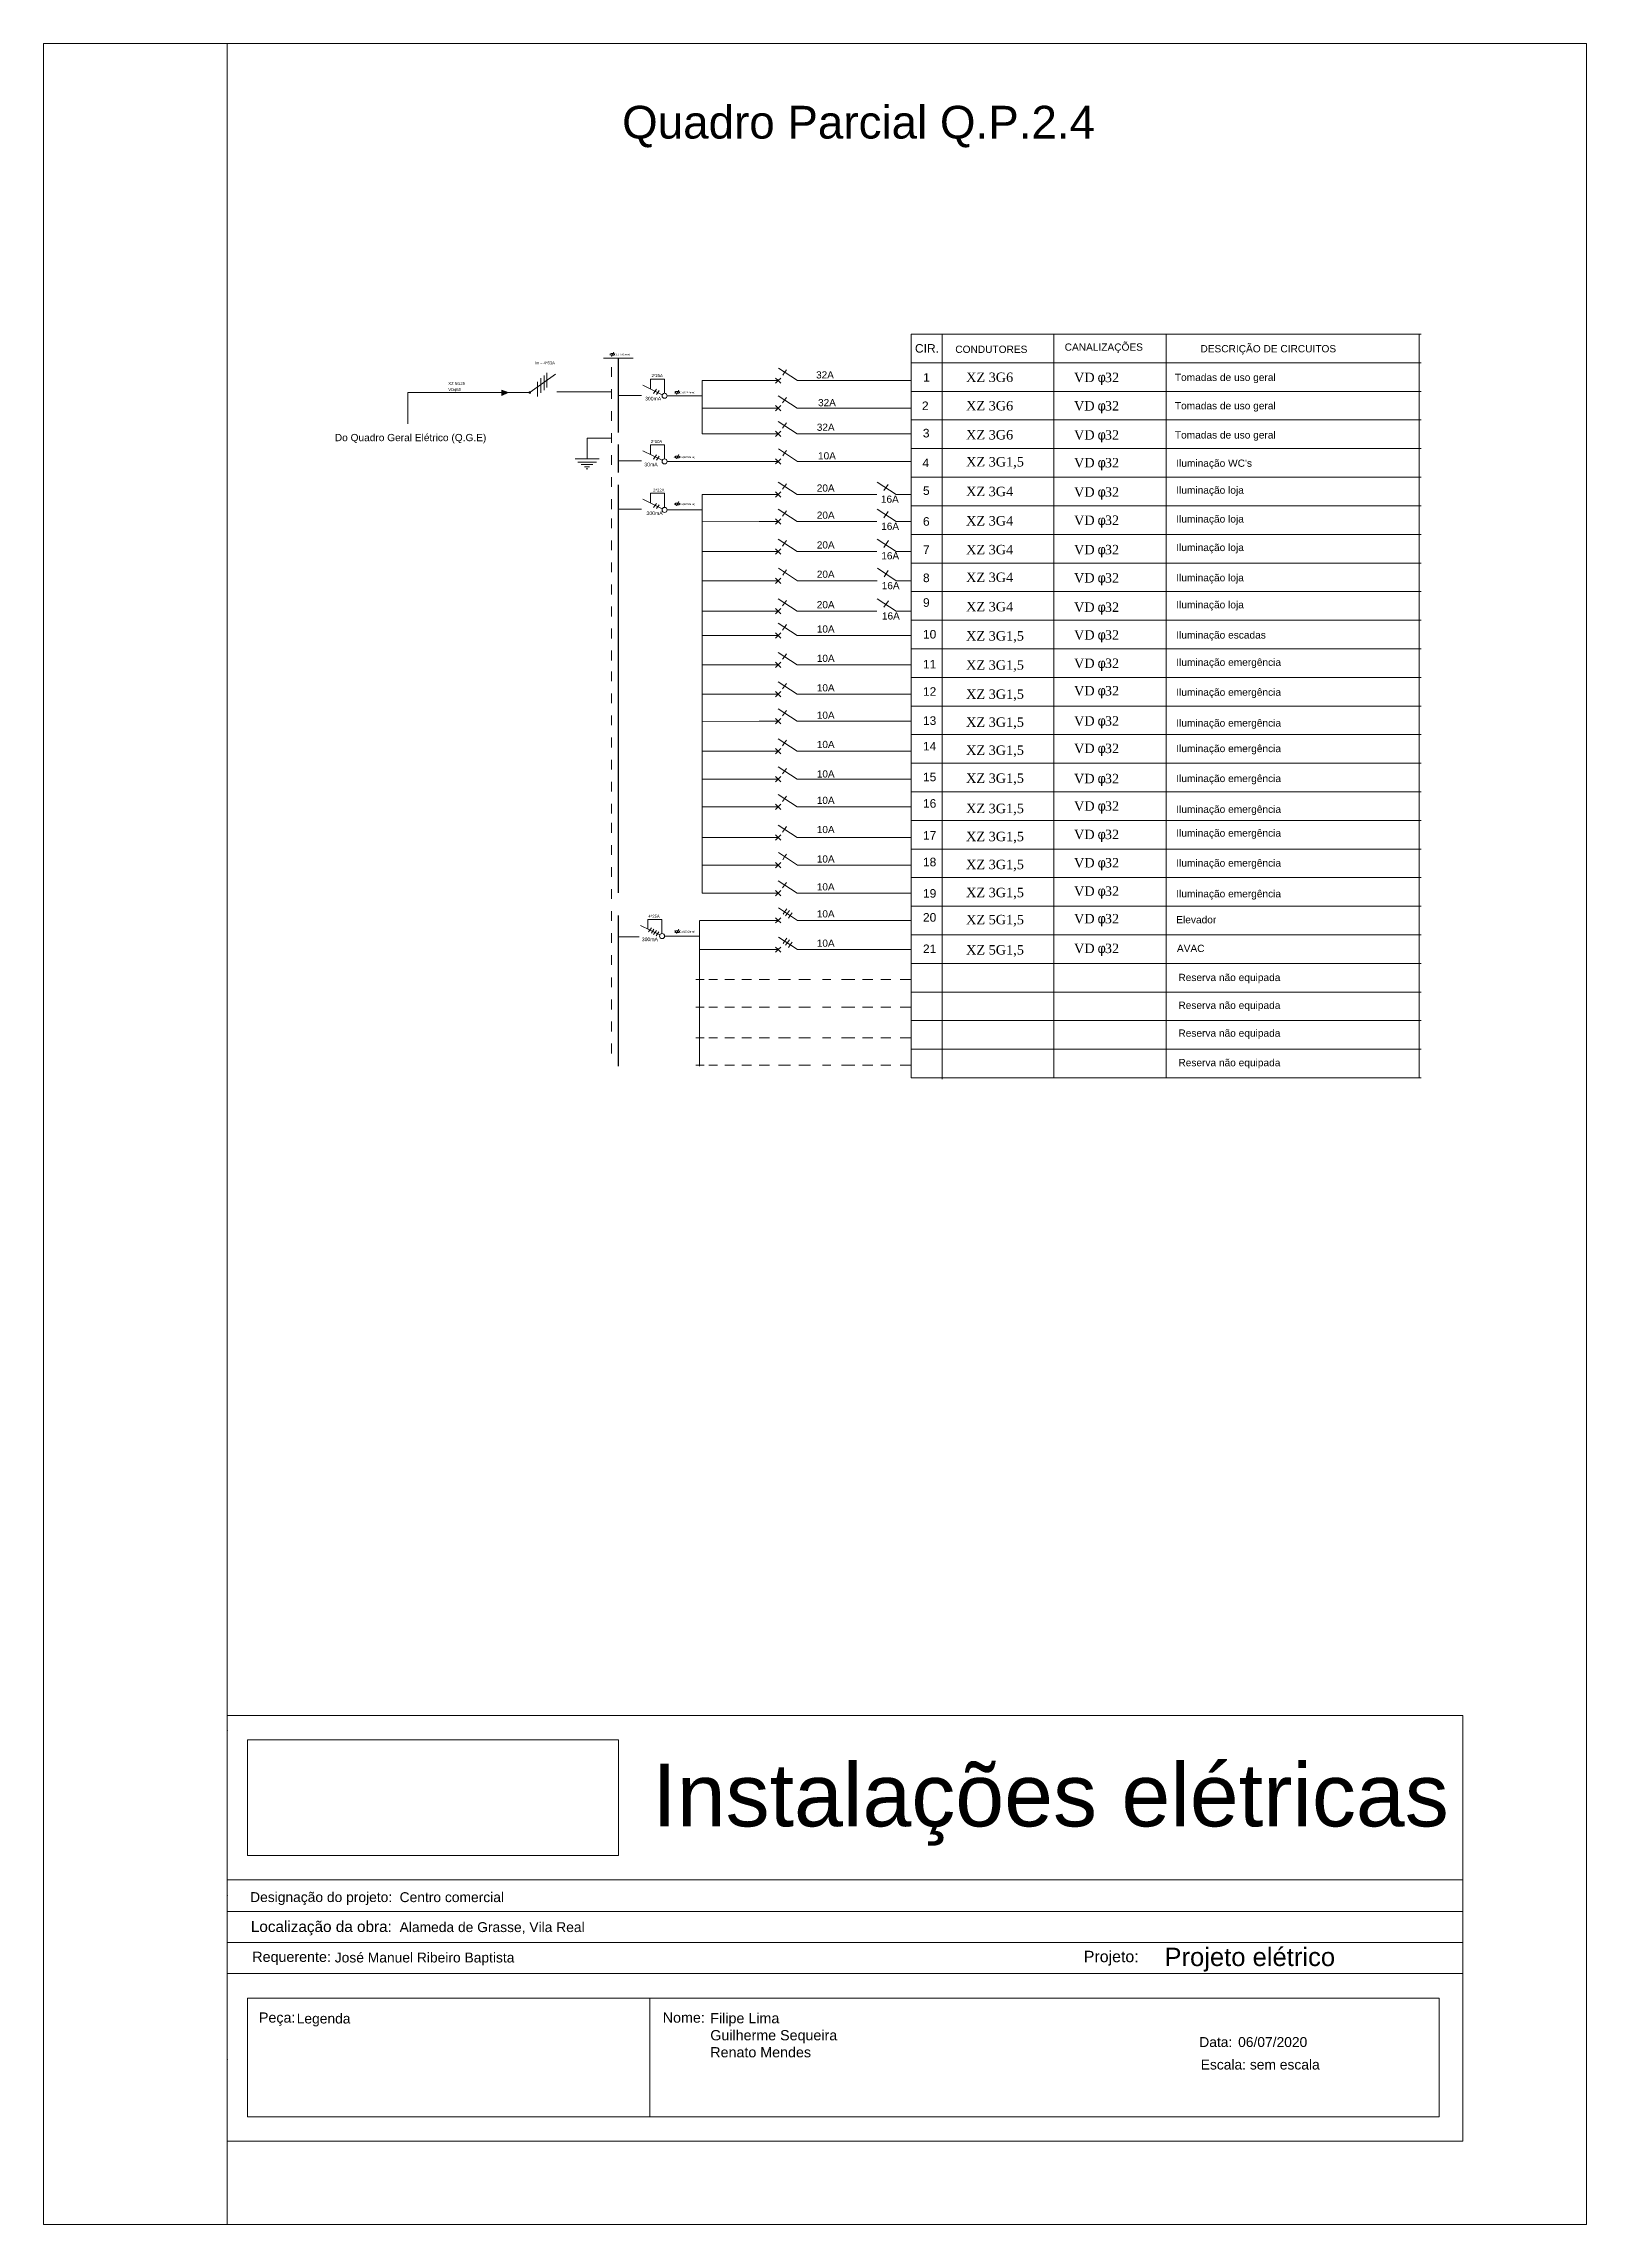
# Model space of a CAD drawing. Extents: x -17539 to 1421, y -3169 to 802964.
# Drawn here: x 700.7 to 721.7, y 347.31 to 377.01 of the extents above; entities that cross this region are included whole.
import ezdxf
from ezdxf.enums import TextEntityAlignment as Align

# ---------------------------------------------------------------- set-up
doc = ezdxf.new("R2010")
doc.units = 0
doc.header["$LTSCALE"] = 25
doc.header["$MEASUREMENT"] = 0
doc.linetypes.add('TRACO_PONTO', pattern=[500, 300, -100, 0.1, -99.9])
doc.layers.get('0').update_dxf_attribs({"lineweight": 9})
doc.styles.add('MtXpl_Symbol', font='symbol.ttf')
doc.styles.add('MtXpl_Times_New_Roma', font='times.ttf')
doc.styles.add('ROMANS', font='arial.ttf')
doc.styles.get("Standard").update_dxf_attribs({"font": 'arial.ttf'})

msp = doc.modelspace()

# ---------------------------------------------------------------- texts
at = {"style": 'ROMANS'}
for s, p in [('5      Cu(15X5mm)', (708.539, 372.775)), ('3      Cu(12X2mm)', (709.422, 372.258)), ('3      Cu(12X2mm)', (709.422, 371.379)), ('3      Cu(12X2mm)', (709.422, 370.739)), ('5      Cu(12X2mm)', (709.422, 364.915))]:
    msp.add_text(s, height=0.02538, dxfattribs=at).set_placement(p, align=Align.MIDDLE_CENTER)
for s, height, style, p in [('CIR.', 0.1168, 'ROMANS', (712.561, 372.8)), ('CONDUTORES', 0.0988, 'ROMANS', (713.11, 372.797)), ('CANALIZAÇÕES', 0.09875, 'ROMANS', (714.599, 372.827)), ('DESCRIÇÃO DE CIRCUITOS', 0.09875, 'ROMANS', (716.447, 372.805)), ('In = 4*63A ', 0.04037, 'ROMANS', (707.394, 372.642)), ('2*25A', 0.0404, 'ROMANS', (708.975, 372.468)), ('32A', 0.0974, 'ROMANS', (711.215, 372.449)), ('1', 0.117, 'ROMANS', (712.672, 372.404)), ('XZ 3G6', 0.1285, 'MtXpl_Times_New_Roma', (713.257, 372.401)), ('VD ', 0.1285, 'MtXpl_Times_New_Roma', (714.726, 372.399)), ('f', 0.129, 'MtXpl_Symbol', (715.047, 372.399)), ('32', 0.1285, 'MtXpl_Times_New_Roma', (715.146, 372.399)), ('Tomadas de uso geral', 0.09875, 'ROMANS', (716.099, 372.415)), (' VDϕ50', 0.0404, 'ROMANS', (706.193, 372.277)), (' XZ 5G25', 0.0404, 'ROMANS', (706.193, 372.36)), ('32A', 0.0974, 'ROMANS', (711.242, 372.071)), ('XZ 3G6', 0.1285, 'MtXpl_Times_New_Roma', (713.257, 372.014)), ('32', 0.1285, 'MtXpl_Times_New_Roma', (715.146, 372.012)), ('2', 0.117, 'ROMANS', (712.656, 372.018)), ('VD ', 0.1285, 'MtXpl_Times_New_Roma', (714.726, 372.012)), ('f', 0.129, 'MtXpl_Symbol', (715.047, 372.012)), ('Tomadas de uso geral', 0.09875, 'ROMANS', (716.099, 372.028)), ('Do Quadro Geral Elétrico (Q.G.E)', 0.09875, 'ROMANS', (704.664, 371.595)), ('2*10A', 0.0404, 'ROMANS', (708.966, 371.571)), ('32A', 0.0974, 'ROMANS', (711.225, 371.736)), ('3', 0.117, 'ROMANS', (712.668, 371.646)), ('XZ 3G6', 0.1285, 'MtXpl_Times_New_Roma', (713.257, 371.618)), ('VD ', 0.1285, 'MtXpl_Times_New_Roma', (714.726, 371.616)), ('f', 0.129, 'MtXpl_Symbol', (715.047, 371.616)), ('32', 0.1285, 'MtXpl_Times_New_Roma', (715.146, 371.616)), ('Tomadas de uso geral', 0.09875, 'ROMANS', (716.099, 371.631)), ('10A', 0.0974, 'ROMANS', (711.242, 371.347)), ('4', 0.117, 'ROMANS', (712.662, 371.241)), ('XZ 3G1,5', 0.1285, 'MtXpl_Times_New_Roma', (713.257, 371.25)), ('VD ', 0.1285, 'MtXpl_Times_New_Roma', (714.726, 371.238)), ('f', 0.129, 'MtXpl_Symbol', (715.047, 371.238)), ('32', 0.1285, 'MtXpl_Times_New_Roma', (715.146, 371.238)), ("Iluminação WC's", 0.09875, 'ROMANS', (716.118, 371.246)), ('20A', 0.0974, 'ROMANS', (711.225, 370.908)), ('5', 0.117, 'ROMANS', (712.67, 370.863)), ('XZ 3G4', 0.1285, 'MtXpl_Times_New_Roma', (713.257, 370.846)), ('VD ', 0.1285, 'MtXpl_Times_New_Roma', (714.726, 370.839)), ('32', 0.1285, 'MtXpl_Times_New_Roma', (715.146, 370.839)), ('Iluminação loja', 0.09875, 'ROMANS', (716.118, 370.879)), ('2*32A', 0.0404, 'ROMANS', (708.996, 370.907)), ('16A', 0.0974, 'ROMANS', (712.098, 370.757)), ('f', 0.129, 'MtXpl_Symbol', (715.047, 370.839)), ('20A', 0.0974, 'ROMANS', (711.225, 370.539)), ('16A', 0.0974, 'ROMANS', (712.102, 370.387)), ('6', 0.117, 'ROMANS', (712.67, 370.443)), ('XZ 3G4', 0.1285, 'MtXpl_Times_New_Roma', (713.257, 370.446)), ('VD ', 0.1285, 'MtXpl_Times_New_Roma', (714.726, 370.454)), ('f', 0.129, 'MtXpl_Symbol', (715.047, 370.454)), ('32', 0.1285, 'MtXpl_Times_New_Roma', (715.146, 370.454)), ('Iluminação loja', 0.09875, 'ROMANS', (716.118, 370.487)), ('20A', 0.0974, 'ROMANS', (711.225, 370.133)), ('16A', 0.0974, 'ROMANS', (712.103, 369.986)), ('7', 0.117, 'ROMANS', (712.67, 370.059)), ('XZ 3G4', 0.1285, 'MtXpl_Times_New_Roma', (713.257, 370.054)), ('VD ', 0.1285, 'MtXpl_Times_New_Roma', (714.726, 370.054)), ('f', 0.129, 'MtXpl_Symbol', (715.047, 370.054)), ('32', 0.1285, 'MtXpl_Times_New_Roma', (715.146, 370.054)), ('Iluminação loja', 0.09875, 'ROMANS', (716.118, 370.098)), ('20A', 0.0974, 'ROMANS', (711.225, 369.734)), ('8', 0.117, 'ROMANS', (712.67, 369.675)), ('XZ 3G4', 0.1285, 'MtXpl_Times_New_Roma', (713.257, 369.677)), ('VD ', 0.1285, 'MtXpl_Times_New_Roma', (714.726, 369.669)), ('f', 0.129, 'MtXpl_Symbol', (715.047, 369.669)), ('32', 0.1285, 'MtXpl_Times_New_Roma', (715.146, 369.669)), ('Iluminação loja', 0.09875, 'ROMANS', (716.118, 369.686)), ('16A', 0.0974, 'ROMANS', (712.109, 369.579)), ('20A', 0.0974, 'ROMANS', (711.225, 369.319)), ('16A', 0.0974, 'ROMANS', (712.112, 369.166)), ('9', 0.117, 'ROMANS', (712.67, 369.339)), ('XZ 3G4', 0.1285, 'MtXpl_Times_New_Roma', (713.257, 369.277)), ('VD ', 0.1285, 'MtXpl_Times_New_Roma', (714.726, 369.27)), ('f', 0.129, 'MtXpl_Symbol', (715.047, 369.27)), ('32', 0.1285, 'MtXpl_Times_New_Roma', (715.146, 369.27)), ('Iluminação loja', 0.09875, 'ROMANS', (716.118, 369.319)), ('10A', 0.0974, 'ROMANS', (711.225, 368.988)), ('10', 0.1168, 'ROMANS', (712.67, 368.907)), ('XZ 3G1,5', 0.1285, 'MtXpl_Times_New_Roma', (713.257, 368.879)), ('VD ', 0.1285, 'MtXpl_Times_New_Roma', (714.726, 368.892)), ('f', 0.129, 'MtXpl_Symbol', (715.047, 368.892)), ('32', 0.1285, 'MtXpl_Times_New_Roma', (715.146, 368.892)), ('Iluminação escadas', 0.09875, 'ROMANS', (716.118, 368.907)), ('10A', 0.0974, 'ROMANS', (711.225, 368.589)), ('11', 0.1168, 'ROMANS', (712.67, 368.499)), ('XZ 3G1,5', 0.1285, 'MtXpl_Times_New_Roma', (713.257, 368.482)), ('VD ', 0.1285, 'MtXpl_Times_New_Roma', (714.726, 368.506)), ('f', 0.129, 'MtXpl_Symbol', (715.047, 368.506)), ('32', 0.1285, 'MtXpl_Times_New_Roma', (715.146, 368.506)), ('Iluminação emergência', 0.09875, 'ROMANS', (716.118, 368.535)), ('10A', 0.0974, 'ROMANS', (711.225, 368.188)), ('12', 0.1168, 'ROMANS', (712.67, 368.127)), ('XZ 3G1,5', 0.1285, 'MtXpl_Times_New_Roma', (713.257, 368.085)), ('VD ', 0.1285, 'MtXpl_Times_New_Roma', (714.726, 368.132)), ('f', 0.129, 'MtXpl_Symbol', (715.047, 368.132)), ('32', 0.1285, 'MtXpl_Times_New_Roma', (715.146, 368.132)), ('Iluminação emergência', 0.09875, 'ROMANS', (716.118, 368.127)), ('10A', 0.0974, 'ROMANS', (711.225, 367.814)), ('13', 0.1168, 'ROMANS', (712.67, 367.731)), ('XZ 3G1,5', 0.1285, 'MtXpl_Times_New_Roma', (713.257, 367.704)), ('VD ', 0.1285, 'MtXpl_Times_New_Roma', (714.726, 367.721)), ('f', 0.129, 'MtXpl_Symbol', (715.047, 367.721)), ('32', 0.1285, 'MtXpl_Times_New_Roma', (715.146, 367.721)), ('Iluminação emergência', 0.09875, 'ROMANS', (716.118, 367.708)), ('10A', 0.0974, 'ROMANS', (711.225, 367.416)), ('14', 0.1168, 'ROMANS', (712.67, 367.383)), ('XZ 3G1,5', 0.1285, 'MtXpl_Times_New_Roma', (713.257, 367.322)), ('VD ', 0.1285, 'MtXpl_Times_New_Roma', (714.726, 367.347)), ('f', 0.129, 'MtXpl_Symbol', (715.047, 367.347)), ('32', 0.1285, 'MtXpl_Times_New_Roma', (715.146, 367.347)), ('Iluminação emergência', 0.09875, 'ROMANS', (716.118, 367.36)), ('10A', 0.0974, 'ROMANS', (711.225, 367.014)), ('15', 0.1168, 'ROMANS', (712.67, 366.963)), ('XZ 3G1,5', 0.1285, 'MtXpl_Times_New_Roma', (713.257, 366.941)), ('VD ', 0.1285, 'MtXpl_Times_New_Roma', (714.726, 366.936)), ('f', 0.129, 'MtXpl_Symbol', (715.047, 366.936)), ('32', 0.1285, 'MtXpl_Times_New_Roma', (715.146, 366.936)), ('Iluminação emergência', 0.09875, 'ROMANS', (716.118, 366.952)), ('10A', 0.0974, 'ROMANS', (711.225, 366.655)), ('16', 0.1168, 'ROMANS', (712.67, 366.603)), ('XZ 3G1,5', 0.1285, 'MtXpl_Times_New_Roma', (713.257, 366.529)), ('VD ', 0.1285, 'MtXpl_Times_New_Roma', (714.726, 366.562)), ('f', 0.129, 'MtXpl_Symbol', (715.047, 366.562)), ('32', 0.1285, 'MtXpl_Times_New_Roma', (715.146, 366.562)), ('Iluminação emergência', 0.09875, 'ROMANS', (716.118, 366.533)), ('10A', 0.0974, 'ROMANS', (711.225, 366.257)), ('17', 0.1168, 'ROMANS', (712.67, 366.167)), ('XZ 3G1,5', 0.1285, 'MtXpl_Times_New_Roma', (713.257, 366.147)), ('VD ', 0.1285, 'MtXpl_Times_New_Roma', (714.726, 366.175)), ('f', 0.129, 'MtXpl_Symbol', (715.047, 366.175)), ('32', 0.1285, 'MtXpl_Times_New_Roma', (715.146, 366.175)), ('Iluminação emergência', 0.09875, 'ROMANS', (716.118, 366.209)), ('10A', 0.0974, 'ROMANS', (711.225, 365.856)), ('18', 0.1168, 'ROMANS', (712.67, 365.805)), ('VD ', 0.1285, 'MtXpl_Times_New_Roma', (714.726, 365.789)), ('32', 0.1285, 'MtXpl_Times_New_Roma', (715.146, 365.789)), ('Iluminação emergência', 0.09875, 'ROMANS', (716.118, 365.801)), ('XZ 3G1,5', 0.1285, 'MtXpl_Times_New_Roma', (713.257, 365.766)), ('f', 0.129, 'MtXpl_Symbol', (715.047, 365.789)), ('10A', 0.0974, 'ROMANS', (711.225, 365.477)), ('19', 0.1168, 'ROMANS', (712.67, 365.378)), ('XZ 3G1,5', 0.1285, 'MtXpl_Times_New_Roma', (713.257, 365.384)), ('VD ', 0.1285, 'MtXpl_Times_New_Roma', (714.726, 365.403)), ('f', 0.129, 'MtXpl_Symbol', (715.047, 365.403)), ('32', 0.1285, 'MtXpl_Times_New_Roma', (715.146, 365.403)), ('Iluminação emergência', 0.09875, 'ROMANS', (716.118, 365.382)), ('4*25A', 0.0404, 'ROMANS', (708.932, 365.104)), ('10A', 0.0974, 'ROMANS', (711.225, 365.109)), ('20', 0.1168, 'ROMANS', (712.67, 365.051)), ('XZ 5G1,5', 0.1285, 'MtXpl_Times_New_Roma', (713.257, 365.015)), ('VD ', 0.1285, 'MtXpl_Times_New_Roma', (714.726, 365.028)), ('f', 0.129, 'MtXpl_Symbol', (715.047, 365.028)), ('32', 0.1285, 'MtXpl_Times_New_Roma', (715.146, 365.028)), ('Elevador', 0.0988, 'ROMANS', (716.118, 365.029)), ('10A', 0.0974, 'ROMANS', (711.225, 364.71)), ('21', 0.1168, 'ROMANS', (712.67, 364.623)), ('XZ 5G1,5', 0.1285, 'MtXpl_Times_New_Roma', (713.257, 364.603)), ('VD ', 0.1285, 'MtXpl_Times_New_Roma', (714.726, 364.623)), ('f', 0.129, 'MtXpl_Symbol', (715.047, 364.623)), ('32', 0.1285, 'MtXpl_Times_New_Roma', (715.146, 364.623)), ('AVAC', 0.0988, 'ROMANS', (716.127, 364.638)), ('Reserva não equipada', 0.09875, 'ROMANS', (716.147, 364.242)), ('Reserva não equipada', 0.09875, 'ROMANS', (716.147, 363.863)), ('Reserva não equipada', 0.09875, 'ROMANS', (716.147, 363.484)), ('Reserva não equipada', 0.09875, 'ROMANS', (716.147, 363.082))]:
    msp.add_text(s, height=height, dxfattribs=dict(style=style)).set_placement(p)
at = {"attachment_point": 1}
for s, width, gutter_width, heights, insert, char_height in [('Quadro Parcial Q.P.2.4', 7.18653, 2.229, [1.009], (708.575, 376.162), 0.44575), ('Filipe Lima\\PGuilherme Sequeira\\PRenato Mendes', 1.91251, 0.695, [1.016], (709.775, 350.187), 0.13907)]:
    msp.add_mtext_dynamic_manual_height_columns(s, width=width, gutter_width=gutter_width, heights=heights, dxfattribs=dict(at, insert=insert, char_height=char_height))
for s, insert, char_height, width in [('300mA', (708.887, 372.199), 0.0496, 0.08125), ('30mA', (708.877, 371.302), 0.0496, 0.08125), ('300mA', (708.907, 370.638), 0.0496, 0.08125), ('300mA', (708.843, 364.835), 0.0496, 0.08125), ('Instalações elétricas', (708.986, 353.586), 0.85663, 10.8783), ('Designação do projeto:', (703.511, 351.834), 0.1346, 2.08364), ('Centro comercial', (705.546, 351.833), 0.1346, 2.08364), ('Localização da obra:', (703.521, 351.44), 0.14887, 2.30464), ('Alameda de Grasse, Vila Real', (705.546, 351.425), 0.1346, 2.83899), ('Projeto elétrico', (715.957, 351.077), 0.24933, 3.85974), ('Requerente:', (703.541, 351.023), 0.13907, 2.15283), ('José Manuel Ribeiro Baptista', (704.663, 351.011), 0.1346, 2.83899), ('Projeto:', (714.86, 351.035), 0.1549, 2.39854), ('Peça:', (703.631, 350.196), 0.1391, 2.15283), ('Legenda', (704.145, 350.18), 0.1346, 2.83899), ('Nome:', (709.128, 350.195), 0.1391, 0.56614), ('06/07/2020', (716.96, 349.86), 0.1346, 2.08364), ('Data:', (716.431, 349.86), 0.1346, 2.08364), ('Escala:', (716.451, 349.553), 0.1346, 2.08364), ('sem escala', (717.12, 349.553), 0.1346, 2.08364)]:
    msp.add_mtext(s, dxfattribs=dict(at, insert=insert, char_height=char_height, width=width))

# ---------------------------------------------------------------- hatches: boundary and pattern name
h = msp.add_hatch(color=256)
h.dxf.hatch_style = 1
h.paths.add_polyline_path([(706.937, 372.291), (706.937, 372.219), (707.022, 372.257)])

# ---------------------------------------------------------------- linework, layer by layer
for p, q in [((700.7, 377.009), (700.7, 347.309)), ((700.7, 377.009), (721.7, 377.009)), ((703.2, 377.009), (703.2, 347.309)), ((721.7, 377.009), (721.7, 347.309)), ((712.51, 373.054), (712.511, 370.714)), ((712.511, 373.054), (719.452, 373.054)), ((712.93, 373.055), (712.93, 370.714)), ((714.452, 373.044), (714.452, 370.714)), ((715.981, 373.054), (715.981, 370.714)), ((719.426, 373.054), (719.426, 370.714)), ((708.468, 372.788), (708.42, 372.788)), ((708.42, 372.764), (708.42, 372.788)), ((708.42, 372.764), (708.468, 372.764)), ((708.43, 372.749), (708.462, 372.808)), ((708.468, 372.764), (708.468, 372.788)), ((707.323, 372.262), (707.666, 372.507)), ((707.468, 372.452), (707.468, 372.253)), ((707.512, 372.489), (707.512, 372.29)), ((707.552, 372.526), (707.552, 372.327)), ((708.322, 372.724), (708.726, 372.724)), ((708.431, 372.604), (708.431, 372.471)), ((708.961, 372.307), (708.961, 372.44)), ((708.961, 372.44), (709.152, 372.44)), ((709.152, 372.44), (709.152, 372.247)), ((710.699, 372.419), (710.664, 372.455)), ((710.699, 372.419), (710.736, 372.455)), ((710.96, 372.419), (710.703, 372.588)), ((710.787, 372.53), (710.762, 372.493)), ((710.787, 372.53), (710.813, 372.566)), ((712.511, 372.663), (719.452, 372.663)), ((712.731, 372.663), (719.452, 372.663)), ((706.937, 372.257), (705.657, 372.257)), ((705.657, 372.257), (705.657, 371.831)), ((706.937, 372.291), (706.937, 372.219)), ((706.937, 372.291), (707.022, 372.257)), ((706.937, 372.219), (707.022, 372.257)), ((707.179, 372.257), (707.022, 372.257)), ((707.422, 372.402), (707.422, 372.204)), ((708.431, 372.304), (708.431, 372.171)), ((708.517, 372.216), (708.84, 372.216)), ((709.122, 372.228), (708.858, 372.358)), ((709.044, 372.302), (709.003, 372.245)), ((709.077, 372.284), (709.042, 372.23)), ((709.187, 372.213), (709.664, 372.213)), ((709.351, 372.271), (709.303, 372.271)), ((709.303, 372.247), (709.303, 372.271)), ((709.303, 372.247), (709.351, 372.247)), ((709.313, 372.232), (709.345, 372.291)), ((709.351, 372.247), (709.351, 372.271)), ((709.664, 372.419), (710.442, 372.419)), ((709.664, 372.419), (709.664, 371.695)), ((710.442, 372.419), (710.699, 372.419)), ((710.699, 372.419), (710.664, 372.383)), ((710.676, 372.395), (710.676, 372.395)), ((710.676, 372.395), (710.676, 372.395)), ((710.676, 372.395), (710.676, 372.395)), ((710.676, 372.395), (710.676, 372.395)), ((710.699, 372.419), (710.736, 372.383)), ((710.958, 372.044), (710.701, 372.213)), ((710.785, 372.154), (710.76, 372.118)), ((710.785, 372.154), (710.811, 372.191)), ((710.96, 372.419), (711.204, 372.419)), ((712.511, 372.419), (711.202, 372.419)), ((712.511, 372.273), (719.452, 372.273)), ((708.431, 372.004), (708.431, 371.871)), ((709.664, 372.043), (710.442, 372.043)), ((710.44, 372.044), (710.697, 372.044)), ((710.697, 372.044), (710.662, 372.08)), ((710.697, 372.044), (710.662, 372.008)), ((710.674, 372.02), (710.674, 372.02)), ((710.674, 372.02), (710.674, 372.02)), ((710.674, 372.02), (710.674, 372.02)), ((710.674, 372.02), (710.674, 372.02)), ((710.697, 372.044), (710.734, 372.08)), ((710.697, 372.044), (710.734, 372.008)), ((710.958, 371.696), (710.701, 371.865)), ((710.958, 372.044), (711.202, 372.044)), ((712.511, 372.044), (711.202, 372.044)), ((712.511, 371.884), (719.452, 371.884)), ((708.099, 371.354), (708.099, 371.638)), ((708.431, 371.638), (708.099, 371.638)), ((708.431, 371.704), (708.431, 371.571)), ((709.664, 371.695), (710.442, 371.696)), ((710.44, 371.696), (710.697, 371.696)), ((710.697, 371.696), (710.662, 371.732)), ((710.697, 371.696), (710.662, 371.66)), ((710.674, 371.673), (710.674, 371.673)), ((710.674, 371.673), (710.674, 371.673)), ((710.674, 371.673), (710.674, 371.673)), ((710.674, 371.673), (710.674, 371.673)), ((710.697, 371.696), (710.734, 371.732)), ((710.697, 371.696), (710.734, 371.66)), ((710.785, 371.807), (710.76, 371.77)), ((710.785, 371.807), (710.811, 371.844)), ((710.958, 371.696), (711.202, 371.696)), ((712.512, 371.696), (711.202, 371.696)), ((707.935, 371.354), (708.263, 371.354)), ((707.97, 371.311), (708.226, 371.311)), ((708.018, 371.277), (708.175, 371.277)), ((708.431, 371.404), (708.431, 371.271)), ((708.519, 371.328), (708.84, 371.328)), ((709.122, 371.335), (708.858, 371.465)), ((708.961, 371.414), (708.961, 371.547)), ((708.961, 371.547), (709.152, 371.547)), ((709.044, 371.409), (709.003, 371.352)), ((709.077, 371.391), (709.042, 371.337)), ((709.152, 371.547), (709.152, 371.354)), ((709.187, 371.32), (709.664, 371.32)), ((709.351, 371.392), (709.303, 371.392)), ((709.303, 371.368), (709.303, 371.392)), ((709.303, 371.368), (709.351, 371.368)), ((709.313, 371.353), (709.345, 371.412)), ((709.351, 371.368), (709.351, 371.392)), ((709.664, 371.32), (710.442, 371.32)), ((710.442, 371.32), (710.699, 371.32)), ((710.699, 371.32), (710.664, 371.356)), ((710.699, 371.32), (710.664, 371.285)), ((710.676, 371.297), (710.676, 371.297)), ((710.676, 371.297), (710.676, 371.297)), ((710.676, 371.297), (710.676, 371.297)), ((710.676, 371.297), (710.676, 371.297)), ((710.699, 371.32), (710.736, 371.356)), ((710.699, 371.32), (710.736, 371.284)), ((710.96, 371.32), (710.703, 371.49)), ((710.787, 371.431), (710.762, 371.395)), ((710.787, 371.431), (710.813, 371.468)), ((710.96, 371.32), (711.204, 371.32)), ((712.511, 371.32), (711.202, 371.32)), ((712.511, 371.494), (719.453, 371.494)), ((708.061, 371.247), (708.132, 371.247)), ((708.086, 371.219), (708.11, 371.219)), ((708.431, 371.104), (708.431, 370.971)), ((710.958, 370.869), (710.701, 371.038)), ((710.785, 370.979), (710.76, 370.943)), ((710.785, 370.979), (710.811, 371.016)), ((712.305, 370.869), (712.048, 371.038)), ((712.196, 371.006), (712.139, 370.923)), ((712.511, 371.103), (719.452, 371.103)), ((708.431, 370.804), (708.431, 370.671)), ((708.519, 370.667), (708.84, 370.667)), ((709.122, 370.674), (708.858, 370.804)), ((708.961, 370.753), (708.961, 370.886)), ((708.961, 370.886), (709.152, 370.886)), ((709.044, 370.748), (709.003, 370.691)), ((709.077, 370.729), (709.042, 370.676)), ((709.152, 370.886), (709.152, 370.693)), ((709.187, 370.659), (709.664, 370.659)), ((709.351, 370.752), (709.303, 370.752)), ((709.303, 370.728), (709.303, 370.752)), ((709.303, 370.728), (709.351, 370.728)), ((709.313, 370.713), (709.345, 370.772)), ((709.351, 370.728), (709.351, 370.752)), ((709.664, 370.868), (710.442, 370.868)), ((709.664, 370.868), (709.664, 365.437)), ((710.44, 370.869), (710.697, 370.869)), ((710.697, 370.869), (710.662, 370.905)), ((710.697, 370.869), (710.662, 370.833)), ((710.674, 370.845), (710.674, 370.845)), ((710.674, 370.845), (710.674, 370.845)), ((710.674, 370.845), (710.674, 370.845)), ((710.674, 370.845), (710.674, 370.845)), ((710.697, 370.869), (710.734, 370.905)), ((710.697, 370.869), (710.734, 370.833)), ((710.958, 370.499), (710.701, 370.668)), ((710.958, 370.869), (711.202, 370.869)), ((712.044, 370.869), (711.202, 370.869)), ((712.305, 370.499), (712.048, 370.668)), ((712.305, 370.869), (712.508, 370.869)), ((712.511, 370.714), (712.51, 370.324)), ((712.511, 370.714), (719.452, 370.714)), ((712.93, 370.714), (712.93, 370.306)), ((714.452, 370.714), (714.452, 370.324)), ((715.981, 370.714), (715.981, 370.324)), ((719.426, 370.714), (719.426, 370.324)), ((708.431, 370.542), (708.431, 370.409)), ((709.664, 370.498), (710.442, 370.499)), ((710.44, 370.499), (710.697, 370.499)), ((710.697, 370.499), (710.662, 370.535)), ((710.697, 370.499), (710.662, 370.463)), ((710.674, 370.476), (710.674, 370.476)), ((710.674, 370.476), (710.674, 370.476)), ((710.674, 370.476), (710.674, 370.476)), ((710.674, 370.476), (710.674, 370.476)), ((710.697, 370.499), (710.734, 370.535)), ((710.697, 370.499), (710.734, 370.463)), ((710.785, 370.61), (710.76, 370.573)), ((710.785, 370.61), (710.811, 370.646)), ((710.958, 370.499), (711.202, 370.499)), ((712.044, 370.499), (711.202, 370.499)), ((712.195, 370.635), (712.139, 370.553)), ((712.305, 370.499), (712.51, 370.499)), ((708.431, 370.242), (708.431, 370.109)), ((709.664, 370.092), (710.442, 370.092)), ((710.44, 370.093), (710.697, 370.093)), ((710.697, 370.093), (710.662, 370.129)), ((710.697, 370.093), (710.662, 370.057)), ((710.674, 370.069), (710.674, 370.069)), ((710.674, 370.069), (710.674, 370.069)), ((710.674, 370.069), (710.674, 370.069)), ((710.674, 370.069), (710.674, 370.069)), ((710.697, 370.093), (710.734, 370.129)), ((710.697, 370.093), (710.734, 370.057)), ((710.958, 370.093), (710.701, 370.262)), ((710.785, 370.204), (710.76, 370.167)), ((710.785, 370.204), (710.811, 370.24)), ((710.958, 370.093), (711.202, 370.093)), ((712.044, 370.093), (711.202, 370.093)), ((712.305, 370.093), (712.048, 370.262)), ((712.202, 370.242), (712.139, 370.147)), ((712.305, 370.093), (712.513, 370.093)), ((712.51, 370.324), (712.51, 369.935)), ((712.511, 370.324), (719.453, 370.324)), ((712.93, 370.324), (712.93, 369.917)), ((714.452, 370.324), (714.452, 369.935)), ((715.981, 370.324), (715.981, 369.935)), ((719.426, 370.324), (719.426, 369.935)), ((708.431, 369.942), (708.431, 369.809)), ((710.96, 369.694), (710.703, 369.864)), ((710.787, 369.805), (710.762, 369.768)), ((710.787, 369.805), (710.813, 369.842)), ((712.307, 369.694), (712.05, 369.864)), ((712.198, 369.835), (712.141, 369.749)), ((712.51, 369.935), (719.453, 369.935)), ((712.51, 369.935), (712.51, 369.546)), ((712.93, 369.935), (712.93, 369.527)), ((714.452, 369.935), (714.452, 369.546)), ((715.981, 369.935), (715.981, 369.546)), ((719.426, 369.935), (719.426, 369.546)), ((708.431, 369.642), (708.431, 369.509)), ((709.664, 369.694), (710.442, 369.694)), ((710.442, 369.694), (710.699, 369.694)), ((710.699, 369.694), (710.664, 369.73)), ((710.699, 369.694), (710.664, 369.658)), ((710.676, 369.671), (710.676, 369.671)), ((710.676, 369.671), (710.676, 369.671)), ((710.676, 369.671), (710.676, 369.671)), ((710.676, 369.671), (710.676, 369.671)), ((710.699, 369.694), (710.736, 369.73)), ((710.699, 369.694), (710.736, 369.658)), ((710.96, 369.694), (711.204, 369.694)), ((712.046, 369.694), (711.204, 369.694)), ((712.307, 369.694), (712.508, 369.694)), ((712.51, 369.546), (719.453, 369.546)), ((712.51, 369.546), (712.51, 369.156)), ((712.93, 369.546), (712.93, 369.138)), ((714.452, 369.546), (714.452, 369.156)), ((715.981, 369.546), (715.981, 369.156)), ((719.426, 369.546), (719.426, 369.156)), ((708.431, 369.342), (708.431, 369.209)), ((709.664, 369.279), (710.442, 369.279)), ((710.44, 369.279), (710.697, 369.279)), ((710.697, 369.279), (710.662, 369.315)), ((710.697, 369.279), (710.662, 369.243)), ((710.674, 369.256), (710.674, 369.256)), ((710.674, 369.256), (710.674, 369.256)), ((710.674, 369.256), (710.674, 369.256)), ((710.674, 369.256), (710.674, 369.256)), ((710.697, 369.279), (710.734, 369.315)), ((710.697, 369.279), (710.734, 369.243)), ((710.958, 369.279), (710.701, 369.448)), ((710.785, 369.39), (710.76, 369.353)), ((710.785, 369.39), (710.811, 369.427)), ((710.958, 369.279), (711.202, 369.279)), ((712.044, 369.279), (711.202, 369.279)), ((712.305, 369.279), (712.048, 369.448)), ((712.2, 369.419), (712.139, 369.334)), ((712.305, 369.279), (712.508, 369.279)), ((708.431, 369.042), (708.431, 368.909)), ((709.664, 368.948), (710.442, 368.948)), ((710.44, 368.948), (710.697, 368.948)), ((710.697, 368.948), (710.662, 368.984)), ((710.697, 368.948), (710.662, 368.912)), ((710.674, 368.925), (710.674, 368.925)), ((710.674, 368.925), (710.674, 368.925)), ((710.674, 368.925), (710.674, 368.925)), ((710.674, 368.925), (710.674, 368.925)), ((710.697, 368.948), (710.734, 368.984)), ((710.697, 368.948), (710.734, 368.912)), ((710.958, 368.948), (710.701, 369.118)), ((710.785, 369.059), (710.76, 369.022)), ((710.785, 369.059), (710.811, 369.096)), ((710.958, 368.948), (711.202, 368.948)), ((712.512, 368.948), (711.202, 368.948)), ((712.51, 369.156), (719.452, 369.156)), ((712.51, 369.156), (712.51, 368.767)), ((712.93, 369.156), (712.93, 368.748)), ((714.452, 369.156), (714.452, 368.767)), ((715.981, 369.156), (715.981, 368.767)), ((719.426, 369.156), (719.426, 368.767)), ((708.431, 368.742), (708.431, 368.609)), ((710.697, 368.55), (710.662, 368.586)), ((710.697, 368.55), (710.734, 368.586)), ((710.958, 368.55), (710.701, 368.719)), ((710.785, 368.66), (710.76, 368.624)), ((710.785, 368.66), (710.811, 368.697)), ((712.51, 368.767), (719.452, 368.767)), ((712.51, 368.767), (712.51, 368.377)), ((712.93, 368.767), (712.93, 368.359)), ((714.452, 368.767), (714.452, 368.377)), ((715.981, 368.767), (715.981, 368.377)), ((719.426, 368.767), (719.426, 368.377)), ((708.431, 368.457), (708.431, 368.325)), ((709.664, 368.549), (710.442, 368.549)), ((710.44, 368.55), (710.697, 368.55)), ((710.697, 368.55), (710.662, 368.514)), ((710.674, 368.526), (710.674, 368.526)), ((710.674, 368.526), (710.674, 368.526)), ((710.674, 368.526), (710.674, 368.526)), ((710.674, 368.526), (710.674, 368.526)), ((710.697, 368.55), (710.734, 368.513)), ((710.958, 368.148), (710.701, 368.318)), ((710.785, 368.259), (710.811, 368.296)), ((710.958, 368.55), (711.202, 368.55)), ((712.512, 368.55), (711.202, 368.55)), ((712.51, 368.377), (719.452, 368.377)), ((712.51, 368.377), (712.51, 367.988)), ((712.93, 368.377), (712.93, 367.969)), ((714.452, 368.377), (714.452, 367.988)), ((715.981, 368.377), (715.981, 367.988)), ((719.426, 368.377), (719.426, 367.988)), ((708.431, 368.157), (708.431, 368.025)), ((709.664, 368.148), (710.442, 368.148)), ((710.44, 368.148), (710.697, 368.148)), ((710.697, 368.148), (710.662, 368.185)), ((710.697, 368.148), (710.662, 368.113)), ((710.674, 368.125), (710.674, 368.125)), ((710.674, 368.125), (710.674, 368.125)), ((710.674, 368.125), (710.674, 368.125)), ((710.674, 368.125), (710.674, 368.125)), ((710.697, 368.148), (710.734, 368.185)), ((710.697, 368.148), (710.734, 368.112)), ((710.785, 368.259), (710.76, 368.223)), ((710.958, 368.148), (711.202, 368.148)), ((712.512, 368.148), (711.202, 368.148)), ((712.51, 367.988), (719.452, 367.988)), ((712.51, 367.988), (712.51, 367.598)), ((712.93, 367.988), (712.93, 367.58)), ((714.452, 367.988), (714.452, 367.598)), ((715.981, 367.988), (715.981, 367.598)), ((719.426, 367.988), (719.426, 367.598)), ((708.431, 367.857), (708.431, 367.725)), ((709.664, 367.779), (710.442, 367.78)), ((710.44, 367.78), (710.697, 367.78)), ((710.697, 367.78), (710.662, 367.816)), ((710.697, 367.78), (710.662, 367.744)), ((710.674, 367.757), (710.674, 367.757)), ((710.674, 367.757), (710.674, 367.757)), ((710.674, 367.757), (710.674, 367.757)), ((710.674, 367.757), (710.674, 367.757)), ((710.697, 367.78), (710.734, 367.816)), ((710.697, 367.78), (710.734, 367.744)), ((710.958, 367.78), (710.701, 367.949)), ((710.785, 367.891), (710.76, 367.854)), ((710.785, 367.891), (710.811, 367.927)), ((710.958, 367.78), (711.202, 367.78)), ((712.512, 367.78), (711.202, 367.78)), ((708.431, 367.557), (708.431, 367.425)), ((710.697, 367.374), (710.662, 367.41)), ((710.697, 367.374), (710.734, 367.41)), ((710.958, 367.374), (710.701, 367.543)), ((710.785, 367.485), (710.76, 367.448)), ((710.785, 367.485), (710.811, 367.521)), ((712.51, 367.598), (719.452, 367.598)), ((712.51, 367.598), (712.51, 367.209)), ((712.93, 367.598), (712.93, 367.19)), ((714.452, 367.598), (714.452, 367.209)), ((715.981, 367.598), (715.981, 367.209)), ((719.426, 367.598), (719.426, 367.209)), ((708.431, 367.257), (708.431, 367.125)), ((709.664, 367.373), (710.442, 367.373)), ((710.44, 367.374), (710.697, 367.374)), ((710.697, 367.374), (710.662, 367.338)), ((710.674, 367.35), (710.674, 367.35)), ((710.674, 367.35), (710.674, 367.35)), ((710.674, 367.35), (710.674, 367.35)), ((710.674, 367.35), (710.674, 367.35)), ((710.697, 367.374), (710.734, 367.338)), ((710.958, 366.99), (710.701, 367.16)), ((710.785, 367.101), (710.76, 367.064)), ((710.785, 367.101), (710.811, 367.138)), ((710.958, 367.374), (711.202, 367.374)), ((712.512, 367.374), (711.202, 367.374)), ((712.51, 367.209), (719.452, 367.209)), ((712.51, 367.209), (712.51, 366.819)), ((712.93, 367.209), (712.93, 366.801)), ((714.452, 367.209), (714.452, 366.819)), ((715.981, 367.209), (715.981, 366.819)), ((719.426, 367.209), (719.426, 366.819)), ((708.431, 366.957), (708.431, 366.825)), ((709.664, 366.99), (710.442, 366.99)), ((710.44, 366.99), (710.697, 366.99)), ((710.697, 366.99), (710.662, 367.026)), ((710.697, 366.99), (710.662, 366.955)), ((710.674, 366.967), (710.674, 366.967)), ((710.674, 366.967), (710.674, 366.967)), ((710.674, 366.967), (710.674, 366.967)), ((710.674, 366.967), (710.674, 366.967)), ((710.697, 366.99), (710.734, 367.026)), ((710.697, 366.99), (710.734, 366.954)), ((710.958, 366.99), (711.202, 366.99)), ((712.512, 366.99), (711.202, 366.99)), ((712.51, 366.819), (719.452, 366.819)), ((712.51, 366.819), (712.51, 366.43)), ((712.93, 366.819), (712.93, 366.411)), ((714.452, 366.819), (714.452, 366.43)), ((715.981, 366.819), (715.981, 366.43)), ((719.426, 366.819), (719.426, 366.43)), ((708.431, 366.657), (708.431, 366.525)), ((709.664, 366.614), (710.442, 366.614)), ((710.44, 366.614), (710.697, 366.614)), ((710.697, 366.614), (710.662, 366.65)), ((710.697, 366.614), (710.662, 366.578)), ((710.674, 366.591), (710.674, 366.591)), ((710.674, 366.591), (710.674, 366.591)), ((710.674, 366.591), (710.674, 366.591)), ((710.674, 366.591), (710.674, 366.591)), ((710.697, 366.614), (710.734, 366.65)), ((710.697, 366.614), (710.734, 366.578)), ((710.958, 366.614), (710.701, 366.784)), ((710.785, 366.725), (710.76, 366.688)), ((710.785, 366.725), (710.811, 366.762)), ((710.958, 366.614), (711.202, 366.614)), ((712.512, 366.614), (711.202, 366.614)), ((708.431, 366.395), (708.431, 366.262)), ((710.697, 366.197), (710.662, 366.233)), ((710.697, 366.197), (710.734, 366.233)), ((710.958, 366.197), (710.701, 366.367)), ((710.785, 366.308), (710.76, 366.271)), ((710.785, 366.308), (710.811, 366.345)), ((712.51, 366.43), (719.452, 366.43)), ((712.51, 366.43), (712.51, 366.04)), ((712.93, 366.43), (712.93, 366.022)), ((714.452, 366.43), (714.452, 366.04)), ((715.981, 366.43), (715.981, 366.04)), ((719.426, 366.43), (719.426, 366.04)), ((708.431, 366.095), (708.431, 365.962)), ((709.664, 366.197), (710.442, 366.197)), ((710.44, 366.197), (710.697, 366.197)), ((710.697, 366.197), (710.662, 366.162)), ((710.674, 366.174), (710.674, 366.174)), ((710.674, 366.174), (710.674, 366.174)), ((710.674, 366.174), (710.674, 366.174)), ((710.674, 366.174), (710.674, 366.174)), ((710.697, 366.197), (710.734, 366.161)), ((710.96, 365.821), (710.703, 365.991)), ((710.787, 365.932), (710.762, 365.895)), ((710.787, 365.932), (710.813, 365.969)), ((710.958, 366.197), (711.202, 366.197)), ((712.512, 366.197), (711.202, 366.197)), ((712.51, 366.04), (719.452, 366.04)), ((712.51, 366.04), (712.51, 365.651)), ((712.93, 366.04), (712.93, 365.633)), ((714.452, 366.04), (714.452, 365.651)), ((715.981, 366.04), (715.981, 365.651)), ((719.426, 366.04), (719.426, 365.651)), ((708.431, 365.795), (708.431, 365.662)), ((709.664, 365.821), (710.442, 365.821)), ((710.442, 365.821), (710.699, 365.821)), ((710.699, 365.821), (710.664, 365.857)), ((710.699, 365.821), (710.664, 365.786)), ((710.676, 365.798), (710.676, 365.798)), ((710.676, 365.798), (710.676, 365.798)), ((710.676, 365.798), (710.676, 365.798)), ((710.676, 365.798), (710.676, 365.798)), ((710.699, 365.821), (710.736, 365.857)), ((710.699, 365.821), (710.736, 365.785)), ((710.958, 365.438), (710.701, 365.607)), ((710.96, 365.821), (711.204, 365.821)), ((712.512, 365.821), (711.202, 365.821)), ((712.51, 365.651), (719.452, 365.651)), ((712.51, 365.651), (712.51, 365.261)), ((712.93, 365.651), (712.93, 365.243)), ((714.452, 365.651), (714.452, 365.261)), ((715.981, 365.651), (715.981, 365.261)), ((719.426, 365.651), (719.426, 365.261)), ((708.431, 365.495), (708.431, 365.362)), ((709.664, 365.437), (710.442, 365.437)), ((710.44, 365.438), (710.697, 365.438)), ((710.697, 365.438), (710.662, 365.474)), ((710.697, 365.438), (710.662, 365.402)), ((710.674, 365.414), (710.674, 365.414)), ((710.674, 365.414), (710.674, 365.414)), ((710.674, 365.414), (710.674, 365.414)), ((710.674, 365.414), (710.674, 365.414)), ((710.697, 365.438), (710.734, 365.474)), ((710.697, 365.438), (710.734, 365.402)), ((710.785, 365.549), (710.76, 365.512)), ((710.785, 365.549), (710.811, 365.585)), ((710.958, 365.438), (711.202, 365.438)), ((712.512, 365.438), (711.202, 365.438)), ((708.431, 365.195), (708.431, 365.062)), ((708.926, 365.082), (709.117, 365.082)), ((708.926, 364.949), (708.926, 365.082)), ((709.117, 365.082), (709.117, 364.889)), ((709.63, 365.069), (710.442, 365.069)), ((709.63, 365.063), (709.63, 363.085)), ((710.442, 365.069), (710.699, 365.069)), ((710.699, 365.069), (710.664, 365.105)), ((710.699, 365.069), (710.664, 365.033)), ((710.676, 365.045), (710.676, 365.045)), ((710.676, 365.045), (710.676, 365.045)), ((710.676, 365.045), (710.676, 365.045)), ((710.676, 365.045), (710.676, 365.045)), ((710.699, 365.069), (710.736, 365.105)), ((710.699, 365.069), (710.736, 365.033)), ((710.96, 365.069), (710.703, 365.238)), ((710.79, 365.189), (710.765, 365.153)), ((710.79, 365.189), (710.816, 365.226)), ((710.824, 365.166), (710.799, 365.129)), ((710.824, 365.166), (710.851, 365.203)), ((710.863, 365.135), (710.838, 365.099)), ((710.863, 365.135), (710.89, 365.172)), ((710.96, 365.069), (711.204, 365.069)), ((712.512, 365.069), (711.202, 365.069)), ((712.51, 365.261), (719.453, 365.261)), ((712.51, 365.261), (712.51, 364.872)), ((712.93, 365.261), (712.93, 364.854)), ((714.452, 365.261), (714.452, 364.872)), ((715.981, 365.261), (715.981, 364.872)), ((719.426, 365.261), (719.426, 364.872)), ((708.431, 364.895), (708.431, 364.762)), ((708.519, 364.844), (708.805, 364.844)), ((709.087, 364.87), (708.823, 365)), ((708.974, 364.968), (708.933, 364.911)), ((709.008, 364.95), (708.973, 364.896)), ((709.041, 364.932), (709, 364.875)), ((709.074, 364.913), (709.039, 364.86)), ((709.152, 364.855), (709.63, 364.855)), ((709.351, 364.928), (709.303, 364.928)), ((709.303, 364.904), (709.303, 364.928)), ((709.303, 364.904), (709.351, 364.904)), ((709.313, 364.889), (709.345, 364.948)), ((709.351, 364.904), (709.351, 364.928)), ((710.96, 364.67), (710.703, 364.84)), ((710.79, 364.791), (710.765, 364.754)), ((710.79, 364.791), (710.816, 364.827)), ((710.824, 364.767), (710.799, 364.731)), ((710.824, 364.767), (710.851, 364.804)), ((710.863, 364.737), (710.838, 364.7)), ((710.863, 364.737), (710.89, 364.774)), ((712.51, 364.872), (719.453, 364.872)), ((712.51, 364.872), (712.51, 364.482)), ((712.93, 364.872), (712.93, 364.464)), ((714.452, 364.872), (714.452, 364.482)), ((715.981, 364.872), (715.981, 364.482)), ((719.426, 364.872), (719.426, 364.482)), ((708.431, 364.595), (708.431, 364.462)), ((709.632, 364.67), (710.442, 364.67)), ((710.442, 364.67), (710.699, 364.67)), ((710.699, 364.67), (710.664, 364.706)), ((710.699, 364.67), (710.664, 364.635)), ((710.676, 364.647), (710.676, 364.647)), ((710.676, 364.647), (710.676, 364.647)), ((710.676, 364.647), (710.676, 364.647)), ((710.676, 364.647), (710.676, 364.647)), ((710.699, 364.67), (710.736, 364.706)), ((710.699, 364.67), (710.736, 364.634)), ((710.96, 364.67), (711.204, 364.67)), ((712.512, 364.671), (711.202, 364.671)), ((712.51, 364.482), (719.453, 364.482)), ((712.51, 364.482), (712.51, 364.093)), ((712.93, 364.482), (712.93, 364.075)), ((714.452, 364.482), (714.452, 364.093)), ((715.981, 364.482), (715.981, 364.093)), ((719.426, 364.482), (719.426, 364.093)), ((708.431, 364.29), (708.431, 364.157)), ((709.693, 364.265), (709.576, 364.265)), ((709.871, 364.265), (709.753, 364.265)), ((710.103, 364.265), (709.973, 364.265)), ((710.336, 364.265), (710.204, 364.265)), ((710.58, 364.265), (710.438, 364.265)), ((710.865, 364.265), (710.702, 364.265)), ((711.138, 364.265), (710.982, 364.265)), ((711.415, 364.265), (711.303, 364.265)), ((711.744, 364.265), (711.56, 364.265)), ((711.989, 364.265), (711.849, 364.265)), ((712.234, 364.265), (712.098, 364.265)), ((712.503, 364.265), (712.359, 364.265)), ((708.431, 363.99), (708.431, 363.857)), ((709.693, 363.886), (709.576, 363.886)), ((709.871, 363.885), (709.753, 363.885)), ((710.103, 363.885), (709.973, 363.885)), ((710.336, 363.885), (710.204, 363.885)), ((710.58, 363.885), (710.438, 363.885)), ((710.865, 363.885), (710.702, 363.885)), ((711.138, 363.885), (710.982, 363.885)), ((711.415, 363.885), (711.303, 363.885)), ((711.744, 363.885), (711.56, 363.885)), ((711.989, 363.885), (711.849, 363.885)), ((712.234, 363.885), (712.098, 363.885)), ((712.503, 363.885), (712.359, 363.885)), ((712.51, 364.093), (719.453, 364.093)), ((712.51, 364.093), (712.51, 363.703)), ((712.93, 364.093), (712.93, 363.685)), ((714.452, 364.093), (714.452, 363.703)), ((715.981, 364.093), (715.981, 363.703)), ((719.426, 364.093), (719.426, 363.703)), ((708.431, 363.69), (708.431, 363.557)), ((712.51, 363.703), (719.453, 363.703)), ((712.51, 363.703), (712.51, 363.314)), ((712.93, 363.703), (712.93, 363.296)), ((714.452, 363.703), (714.452, 363.314)), ((715.981, 363.703), (715.981, 363.314)), ((719.426, 363.703), (719.426, 363.314)), ((708.431, 363.39), (708.431, 363.257)), ((709.693, 363.468), (709.576, 363.468)), ((709.871, 363.468), (709.753, 363.468)), ((710.103, 363.468), (709.973, 363.468)), ((710.336, 363.468), (710.204, 363.468)), ((710.58, 363.468), (710.438, 363.468)), ((710.865, 363.468), (710.702, 363.468)), ((711.138, 363.468), (710.982, 363.468)), ((711.415, 363.468), (711.303, 363.468)), ((711.744, 363.468), (711.56, 363.468)), ((711.989, 363.468), (711.849, 363.468)), ((712.234, 363.468), (712.098, 363.468)), ((712.503, 363.468), (712.359, 363.468)), ((712.51, 363.314), (719.453, 363.314)), ((712.51, 363.314), (712.51, 362.925)), ((712.93, 363.314), (712.93, 362.906)), ((714.452, 363.314), (714.452, 362.925)), ((715.981, 363.314), (715.981, 362.925)), ((719.426, 363.314), (719.426, 362.925)), ((709.693, 363.096), (709.576, 363.096)), ((709.871, 363.096), (709.753, 363.096)), ((710.103, 363.096), (709.973, 363.096)), ((710.336, 363.096), (710.204, 363.096)), ((710.58, 363.096), (710.438, 363.096)), ((710.865, 363.096), (710.702, 363.096)), ((711.138, 363.096), (710.982, 363.096)), ((711.415, 363.096), (711.303, 363.096)), ((711.744, 363.096), (711.56, 363.096)), ((711.989, 363.096), (711.849, 363.096)), ((712.234, 363.096), (712.098, 363.096)), ((712.503, 363.096), (712.359, 363.096)), ((712.51, 362.925), (719.453, 362.925)), ((703.2, 354.242), (720.017, 354.242)), ((720.017, 354.242), (720.017, 348.441)), ((703.476, 353.909), (708.526, 353.909)), ((703.476, 353.909), (703.476, 352.331)), ((708.526, 353.909), (708.526, 352.331)), ((703.476, 352.331), (708.526, 352.331)), ((703.2, 352.001), (720.017, 352.001)), ((703.2, 351.571), (720.017, 351.571)), ((703.2, 351.148), (720.017, 351.148)), ((703.2, 350.725), (720.017, 350.725)), ((703.476, 350.392), (719.697, 350.392)), ((703.476, 350.059), (703.476, 350.392)), ((708.954, 350.392), (708.954, 348.774)), ((719.697, 348.774), (719.697, 350.392)), ((703.476, 350.059), (703.476, 348.774)), ((719.697, 348.774), (703.476, 348.774)), ((720.017, 348.441), (703.2, 348.441)), ((700.7, 347.309), (721.7, 347.309))]:
    msp.add_line(p, q)
at = {"lineweight": 30}
for p, q in [((708.519, 372.724), (708.519, 371.714)), ((708.519, 371.55), (708.519, 371.17)), ((708.519, 371), (708.519, 365.442)), ((708.519, 365.136), (708.519, 363.085))]:
    msp.add_line(p, q, dxfattribs=at)
at = {"linetype": 'TRACO_PONTO'}
for p, q in [((707.32, 372.257), (707.179, 372.257)), ((707.684, 372.265), (708.427, 372.265))]:
    msp.add_line(p, q, dxfattribs=at)
for centre, radius in [((707.319, 372.258), 0.0104), ((709.153, 372.213), 0.0342), ((709.153, 371.32), 0.0342), ((709.153, 370.659), 0.0342), ((709.118, 364.855), 0.0342)]:
    msp.add_circle(centre, radius)
for p in [(703.2, 354.034), (703.2, 351.792), (703.2, 349.551)]:
    msp.add_point(p)

msp.set_redraw_order([(e.dxf.handle, doc.entitydb.next_handle()) for e in msp.query("TEXT MTEXT ATTDEF DIMENSION ARC_DIMENSION")])  # texts and dimensions are drawn at this point

doc.saveas('drawing.dxf')
